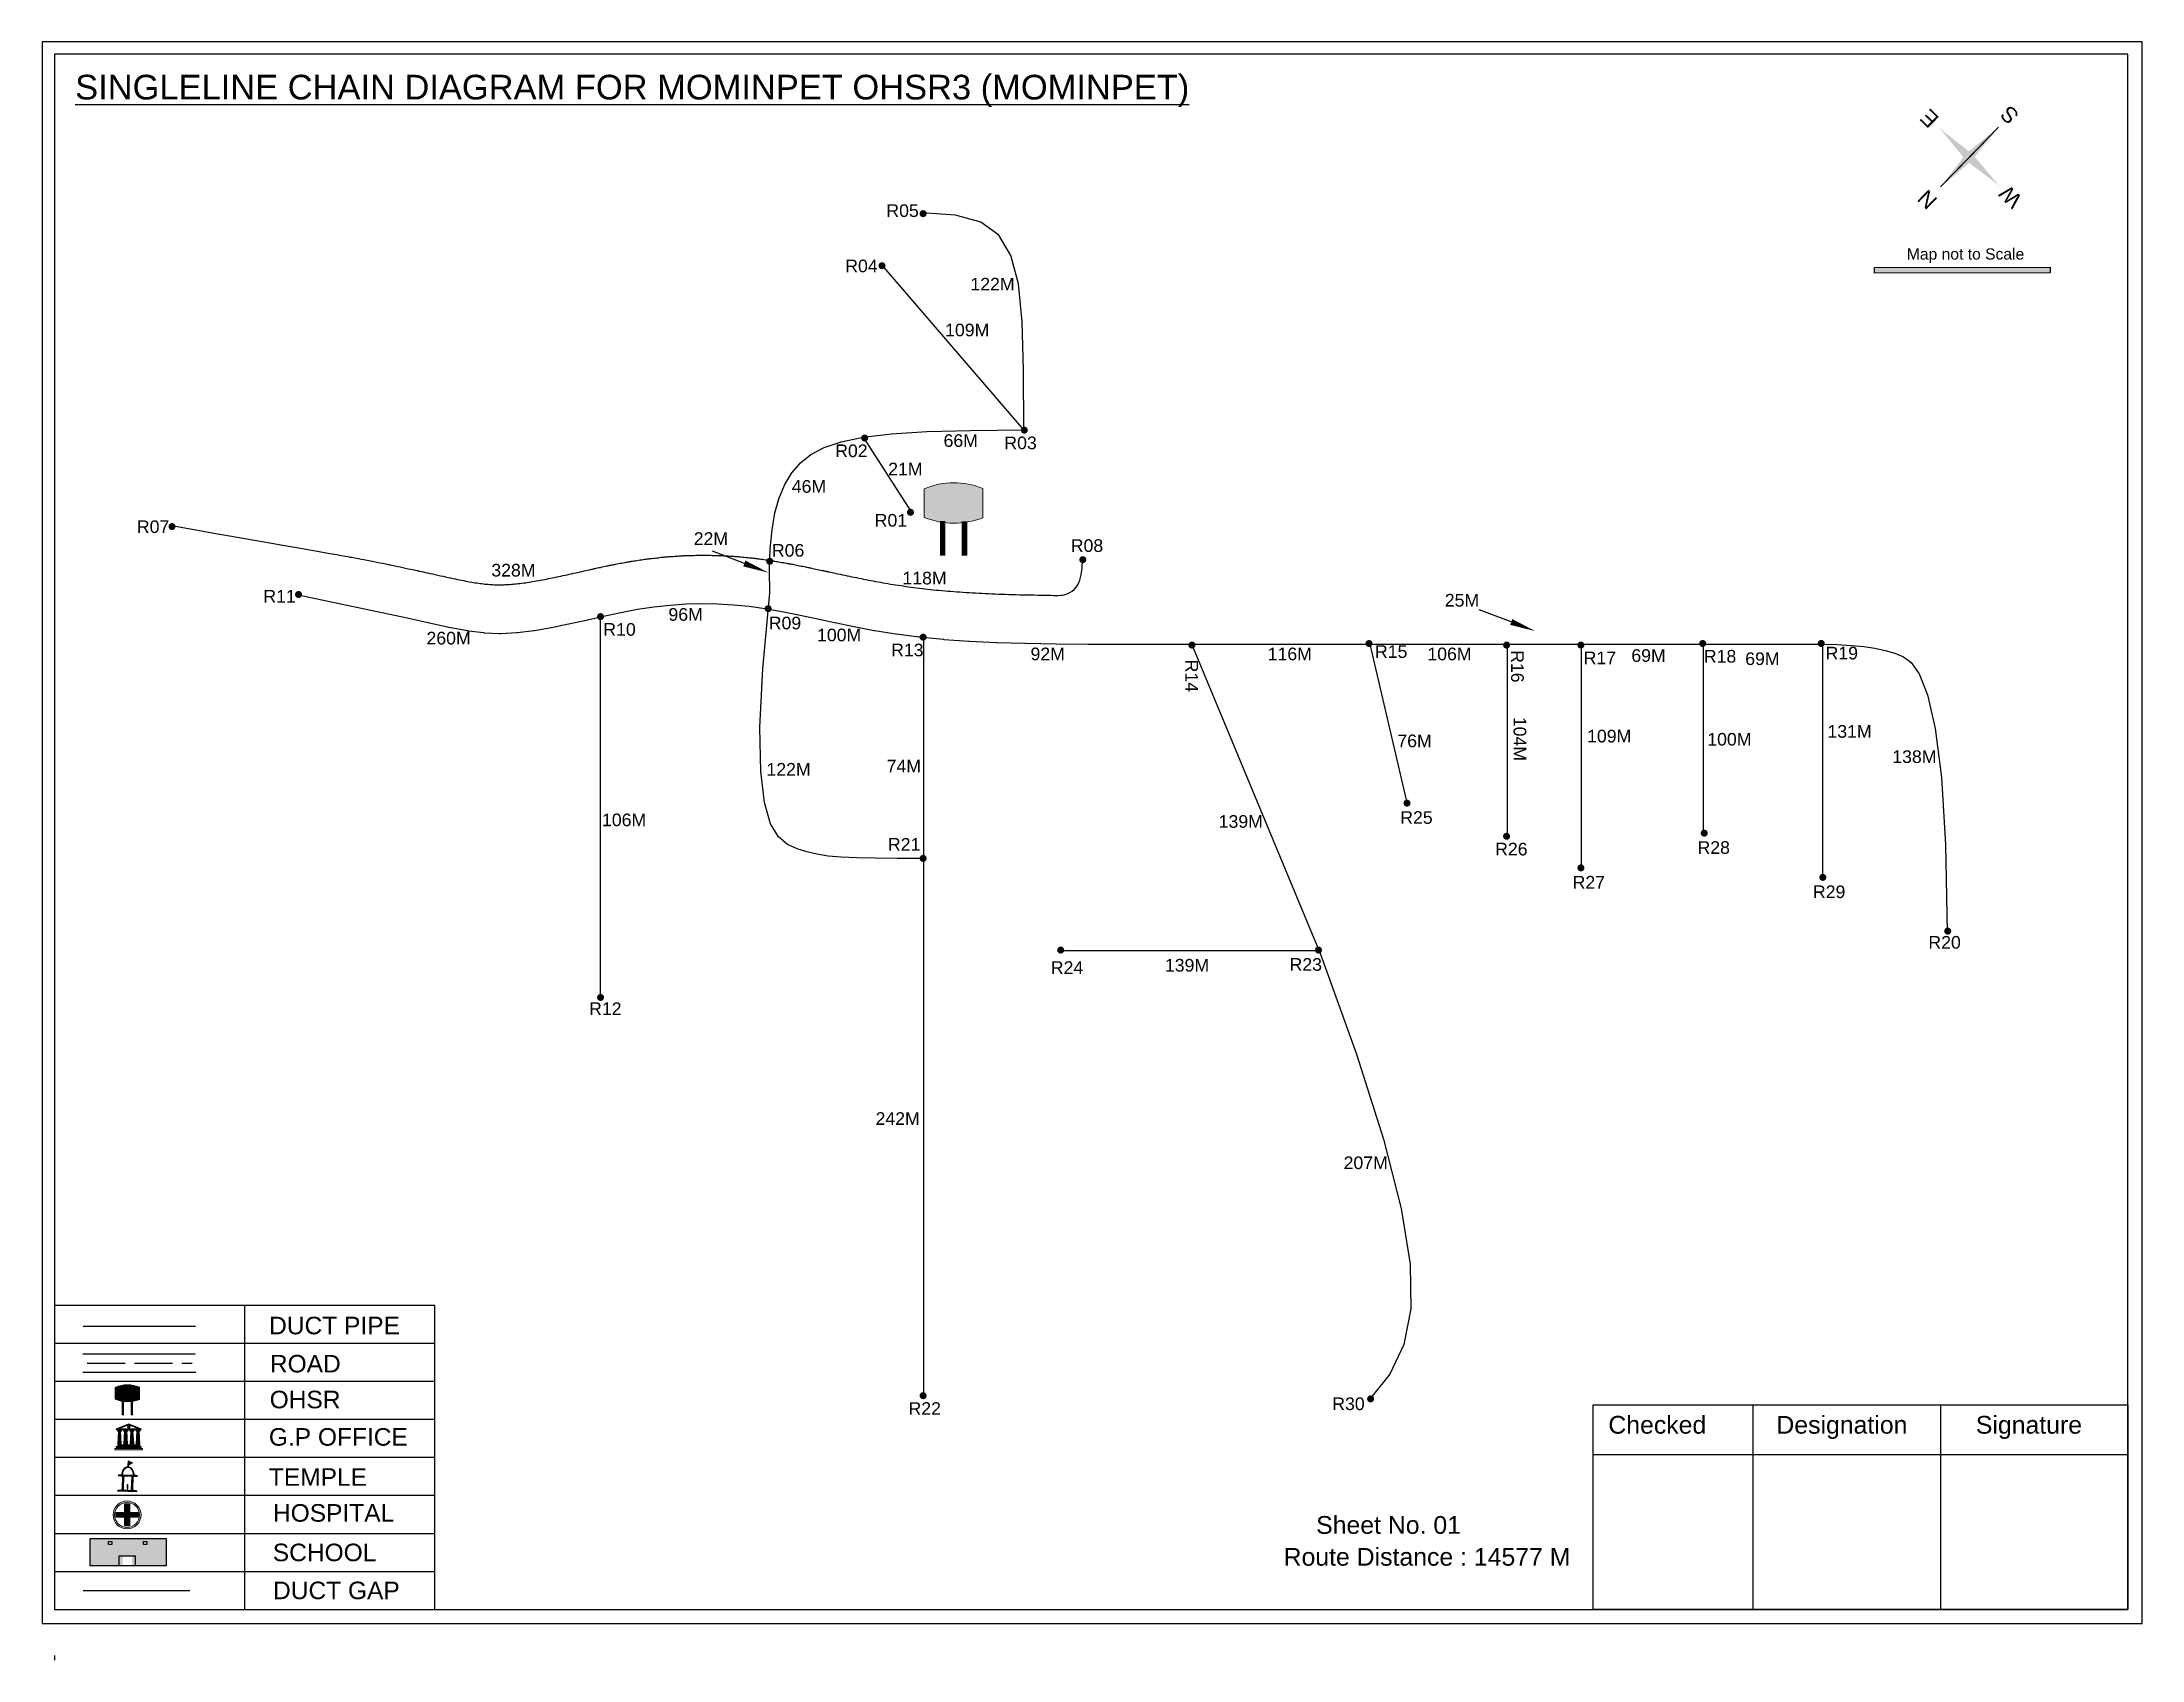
# Model space of a CAD drawing. Header units: inches. Extents: x 777 to 9331, y 1229 to 5049.
# Drawn here: x 1446 to 2110, y 3250 to 3762 of the extents above; entities that cross this region are included whole.
import ezdxf

# ---------------------------------------------------------------- set-up
doc = ezdxf.new("R2010")
doc.units = ezdxf.units.IN
doc.header["$MEASUREMENT"] = 0
doc.linetypes.add('ACAD_ISO02W100', pattern=[15, 12, -3])
doc.layers.add('LANDMARK', color=7, linetype='Continuous')
doc.layers.add('OHT', color=7, linetype='Continuous')
doc.styles.get("Standard").update_dxf_attribs({"font": 'arial.ttf'})

msp = doc.modelspace()

# ---------------------------------------------------------------- texts
at = {"color": 242, "true_color": 0xcd2027}
msp.add_text('%%USINGLELINE CHAIN DIAGRAM FOR MOMINPET OHSR3 (MOMINPET)', height=7.8, dxfattribs=at).set_placement((1456.72, 3743.76))
for s, height, rotation, p in [('E', 4.95, 136.00631, (2046.44, 3737.89)), ('S', 4.95, 136.00631, (2071.76, 3739.02)), ('N', 4.95, 136.00631, (2045.92, 3712.13)), ('W', 4.95, 136.00631, (2072.77, 3712.47)), ('R14', 4, 270, (1807.8, 3566.51)), ('R16', 4, 270, (1910.8, 3569.51)), ('104M', 4, 270, (1911.56, 3548.42))]:
    msp.add_text(s, height=height, rotation=rotation).set_placement(p)
for s, height, p in [('R05', 4, (1713.24, 3706.58)), ('R04', 4, (1700.24, 3689.08)), ('Map not to Scale', 3.5424, (2035.92, 3693.1)), ('122M', 4, (1739.82, 3683.32)), ('109M', 4, (1731.82, 3668.82)), ('R02', 4, (1697.05, 3630.6)), ('66M', 4, (1731.32, 3633.82)), ('R03', 4, (1750.55, 3633.1)), ('21M', 4, (1713.82, 3624.82)), ('46M', 4, (1683.32, 3619.32)), ('R01', 4, (1709.55, 3608.6)), ('R07', 4, (1476.24, 3606.58)), ('22M', 4, (1652.32, 3602.82)), ('R06', 4, (1677.05, 3599.1)), ('R08', 4, (1771.55, 3600.6)), ('328M', 4, (1588.32, 3592.82)), ('118M', 4, (1718.32, 3590.32)), ('R11', 4, (1516.24, 3584.58)), ('25M', 4, (1889.82, 3583.32)), ('96M', 4, (1644.32, 3578.82)), ('R09', 4, (1676.05, 3576.1)), ('260M', 4, (1567.82, 3571.32)), ('R10', 4, (1623.74, 3574.08)), ('100M', 4, (1691.32, 3572.32)), ('R13', 4, (1714.74, 3567.58)), ('92M', 4, (1758.82, 3566.32)), ('116M', 4, (1833.82, 3566.32)), ('R15', 4, (1867.74, 3567.08)), ('106M', 4, (1884.32, 3566.32)), ('R17', 4, (1933.74, 3565.08)), ('69M', 4, (1948.82, 3565.82)), ('R18', 4, (1971.74, 3565.58)), ('69M', 4, (1984.82, 3564.82)), ('R19', 4, (2010.24, 3566.58)), ('76M', 4, (1874.82, 3538.82)), ('109M', 4, (1934.82, 3540.32)), ('100M', 4, (1972.82, 3539.32)), ('131M', 4, (2010.82, 3541.82)), ('122M', 4, (1675.32, 3529.82)), ('74M', 4, (1713.32, 3530.82)), ('138M', 4, (2031.32, 3533.82)), ('106M', 4, (1623.32, 3513.82)), ('139M', 4, (1818.32, 3513.32)), ('R25', 4, (1875.74, 3514.57)), ('R21', 4, (1713.74, 3506.08)), ('R26', 4, (1905.74, 3504.58)), ('R28', 4, (1969.74, 3505.07)), ('R27', 4, (1930.24, 3494.08)), ('R29', 4, (2006.24, 3491.07)), ('R20', 4, (2042.74, 3475.08)), ('R24', 4, (1765.24, 3467.08)), ('139M', 4, (1801.32, 3467.82)), ('R23', 4, (1840.74, 3468.08)), ('R12', 4, (1619.24, 3454.08)), ('242M', 4, (1709.82, 3419.32)), ('207M', 4, (1857.82, 3405.32)), ('DUCT PIPE', 5.551, (1518.06, 3353.06)), ('ROAD ', 5.551, (1518.3, 3340.99)), ('OHSR', 5.551, (1518.23, 3329.65)), ('R22', 4, (1720.24, 3327.58)), ('R30', 4, (1854.24, 3329.08)), ('Checked', 5.616, (1941.54, 3321.62)), ('Designation', 5.616, (1994.68, 3321.62)), ('Signature', 5.616, (2057.75, 3321.62)), ('G.P OFFICE', 5.551, (1517.98, 3317.82)), ('TEMPLE', 5.551, (1517.97, 3305.13)), ('HOSPITAL', 5.551, (1519.27, 3293.77)), ('Sheet No. 01', 5.616, (1849.14, 3289.93)), ('SCHOOL', 5.551, (1519.22, 3281.27)), ('Route Distance : 14577 M', 5.616, (1838.85, 3279.85)), ('DUCT GAP', 5.551, (1519.3, 3269.25))]:
    msp.add_text(s, height=height).set_placement(p)

# ---------------------------------------------------------------- blocks, each defined once
blk = doc.blocks.new('OHT')
at = {"linetype": 'Continuous', "lineweight": 0, "true_color": 0x0ffffc}
blk.add_hatch(color=4, dxfattribs=at).paths.add_polyline_path([(0.012, 1), (0, 1, 0.101323), (-0.4, 0.916), (-0.4, 0.525, 0.194075), (0.399, 0.521), (0.399, 0.921, 0.097877)])
at = {"color": 4, "linetype": 'Continuous', "lineweight": 0, "true_color": 0x0ffffc, "flags": 128}
for points in [[(-0.4, 0.525), (-0.4, 0.916)], [(0.399, 0.521), (0.399, 0.921)]]:
    blk.add_lwpolyline(points, dxfattribs=at)
at = {"color": 4, "linetype": 'Continuous', "lineweight": 0, "true_color": 0x0ffffc, "const_width": 0.075, "flags": 128}
for points in [[(-0.15, 0), (-0.15, 0.475)], [(0.15, 0), (0.15, 0.473)]]:
    blk.add_lwpolyline(points, dxfattribs=at)
at = {"color": 4, "linetype": 'Continuous', "lineweight": 0, "true_color": 0x0ffffc}
for centre, radius, start, end in [((0.006, -0.019), 1.019, 67.3109, 113.4711), ((0.004, 1.513), 1.068, 247.7682, 291.7007)]:
    blk.add_arc(centre, radius, start, end, dxfattribs=at)
blk = doc.blocks.new('Government_Office')
at = {"linetype": 'Continuous', "lineweight": 0, "true_color": 0xff0000}
h = blk.add_hatch(color=1, dxfattribs=at)
h.paths.add_polyline_path([(0.44, 0.72), (0.45, 0.75), (0, 0.93), (-0.45, 0.75), (-0.44, 0.72)])
h.paths.add_polyline_path([(0.355, 0.75), (-0.355, 0.75), (0, 0.9)], flags=16)
h.paths.add_polyline_path([(0, 0.778, -1), (0, 0.872, -1)], flags=0)
h = blk.add_hatch(color=1, dxfattribs=at)
edge = h.paths.add_edge_path()
edge.add_arc((0, 0.825), 0.0467, 90, 270)
edge.add_arc((0, 0.825), 0.0467, 270, 450)
for points in [[(-0.5, 0.05), (0.5, 0.05), (0.5, 0), (-0.5, 0)], [(-0.45, 0.075), (-0.45, 0.12), (0.45, 0.12), (0.45, 0.075)], [(-0.4, 0.14), (-0.4, 0.18), (0.4, 0.18), (0.4, 0.14)]]:
    blk.add_hatch(color=1, dxfattribs=at).paths.add_polyline_path(points)
h = blk.add_hatch(color=1, dxfattribs=at)
edge = h.paths.add_edge_path()
edge.add_line((-0.27, 0.195), (-0.295, 0.675))
edge.add_line((-0.295, 0.675), (-0.29, 0.675))
edge.add_arc((-0.278, 0.688), 0.0176, 225.30401, 441.56588)
edge.add_line((-0.275, 0.705), (-0.395, 0.705))
edge.add_arc((-0.392, 0.688), 0.0176, 98.43412, 314.69599)
edge.add_line((-0.38, 0.675), (-0.375, 0.675))
edge.add_line((-0.375, 0.675), (-0.4, 0.195))
edge.add_line((-0.4, 0.195), (-0.27, 0.195))
h = blk.add_hatch(color=1, dxfattribs=at)
edge = h.paths.add_edge_path()
edge.add_line((-0.047, 0.195), (-0.072, 0.675))
edge.add_line((-0.072, 0.675), (-0.067, 0.675))
edge.add_arc((-0.054, 0.688), 0.0176, 225.30401, 441.56588)
edge.add_line((-0.052, 0.705), (-0.172, 0.705))
edge.add_arc((-0.169, 0.688), 0.0176, 98.43412, 314.69599)
edge.add_line((-0.157, 0.675), (-0.152, 0.675))
edge.add_line((-0.152, 0.675), (-0.177, 0.195))
edge.add_line((-0.177, 0.195), (-0.047, 0.195))
h = blk.add_hatch(color=1, dxfattribs=at)
edge = h.paths.add_edge_path()
edge.add_line((0.177, 0.195), (0.152, 0.675))
edge.add_line((0.152, 0.675), (0.157, 0.675))
edge.add_arc((0.169, 0.688), 0.0176, 225.30401, 441.56588)
edge.add_line((0.172, 0.705), (0.052, 0.705))
edge.add_arc((0.054, 0.688), 0.0176, 98.43412, 314.69599)
edge.add_line((0.067, 0.675), (0.072, 0.675))
edge.add_line((0.072, 0.675), (0.047, 0.195))
edge.add_line((0.047, 0.195), (0.177, 0.195))
h = blk.add_hatch(color=1, dxfattribs=at)
edge = h.paths.add_edge_path()
edge.add_line((0.4, 0.195), (0.375, 0.675))
edge.add_line((0.375, 0.675), (0.38, 0.675))
edge.add_arc((0.392, 0.688), 0.0176, 225.30401, 441.56588)
edge.add_line((0.395, 0.705), (0.275, 0.705))
edge.add_arc((0.278, 0.688), 0.0176, 98.43412, 314.69599)
edge.add_line((0.29, 0.675), (0.295, 0.675))
edge.add_line((0.295, 0.675), (0.27, 0.195))
edge.add_line((0.27, 0.195), (0.4, 0.195))
at = {"color": 1, "linetype": 'Continuous', "lineweight": 0, "true_color": 0xff0000, "flags": 128}
for points in [[(-0.45, 0.75), (-0.44, 0.72), (0.44, 0.72), (0.45, 0.75), (0, 0.93)], [(-0.355, 0.75), (0.355, 0.75), (0, 0.9)], [(-0.5, 0.05), (0.5, 0.05), (0.5, 0), (-0.5, 0)], [(-0.45, 0.075), (-0.45, 0.12), (0.45, 0.12), (0.45, 0.075)], [(-0.4, 0.14), (-0.4, 0.18), (0.4, 0.18), (0.4, 0.14)]]:
    blk.add_lwpolyline(points, close=True, dxfattribs=at)
for points in [[(0, 0.872, 1), (0, 0.778, 1)], [(-0.27, 0.195), (-0.295, 0.675), (-0.29, 0.675, 1.379694), (-0.275, 0.705), (-0.395, 0.705, 1.379694), (-0.38, 0.675), (-0.375, 0.675), (-0.4, 0.195)], [(-0.047, 0.195), (-0.072, 0.675), (-0.067, 0.675, 1.379694), (-0.052, 0.705), (-0.172, 0.705, 1.379694), (-0.157, 0.675), (-0.152, 0.675), (-0.177, 0.195)], [(0.177, 0.195), (0.152, 0.675), (0.157, 0.675, 1.379694), (0.172, 0.705), (0.052, 0.705, 1.379694), (0.067, 0.675), (0.072, 0.675), (0.047, 0.195)], [(0.4, 0.195), (0.375, 0.675), (0.38, 0.675, 1.379694), (0.395, 0.705), (0.275, 0.705, 1.379694), (0.29, 0.675), (0.295, 0.675), (0.27, 0.195)]]:
    blk.add_lwpolyline(points, format="xyb", close=True, dxfattribs=at)
blk = doc.blocks.new('Temple')
at = {"linetype": 'Continuous', "lineweight": 0, "true_color": 0xff0000}
h = blk.add_hatch(color=1, dxfattribs=at)
edge = h.paths.add_edge_path()
edge.add_line((0.175, 0.49), (0.225, 0.49))
edge.add_line((0.225, 0.49), (0.225, 0.497))
edge.add_line((0.225, 0.497), (0.307, 0.497))
edge.add_line((0.307, 0.497), (0.307, 0.533))
edge.add_line((0.307, 0.533), (0.257, 0.533))
edge.add_line((0.257, 0.533), (0.257, 0.54))
edge.add_line((0.257, 0.54), (0.2, 0.54))
edge.add_spline(control_points=[(0.2, 0.54), (0.2, 0.589), (0.19, 0.638), (0.142, 0.743), (0.092, 0.79), (0.027, 0.805), (0.02, 0.806), (0.012, 0.806)], knot_values=[4.712389, 4.712389, 4.712389, 4.712389, 5.278166, 5.278166, 6.117402, 6.117402, 6.223801, 6.223801, 6.223801, 6.223801], degree=3, periodic=0)
edge.add_line((0.012, 0.806), (0.012, 0.79))
edge.add_line((0.012, 0.79), (-0.012, 0.79))
edge.add_line((-0.012, 0.79), (-0.012, 0.806))
edge.add_spline(control_points=[(-0.012, 0.806), (-0.055, 0.802), (-0.096, 0.781), (-0.171, 0.699), (-0.197, 0.628), (-0.2, 0.55), (-0.2, 0.545), (-0.2, 0.54)], knot_values=[6.343965, 6.343965, 6.343965, 6.343965, 6.956638, 6.956638, 7.795874, 7.795874, 7.853982, 7.853982, 7.853982, 7.853982], degree=3, periodic=0)
edge.add_line((-0.2, 0.54), (-0.257, 0.54))
edge.add_line((-0.257, 0.54), (-0.257, 0.533))
edge.add_line((-0.257, 0.533), (-0.307, 0.533))
edge.add_line((-0.307, 0.533), (-0.307, 0.497))
edge.add_line((-0.307, 0.497), (-0.225, 0.497))
edge.add_line((-0.225, 0.497), (-0.225, 0.49))
edge.add_line((-0.225, 0.49), (-0.175, 0.49))
edge.add_line((-0.175, 0.49), (-0.175, 0.07))
edge.add_arc((-0.205, 0.07), 0.03, -90, 0, ccw=False)
edge.add_line((-0.205, 0.04), (-0.257, 0.04))
edge.add_line((-0.257, 0.04), (-0.257, 0.033))
edge.add_line((-0.257, 0.033), (-0.307, 0.033))
edge.add_line((-0.307, 0.033), (-0.307, 0))
edge.add_line((-0.307, 0), (0.307, 0))
edge.add_line((0.307, 0), (0.307, 0.033))
edge.add_line((0.307, 0.033), (0.257, 0.033))
edge.add_line((0.257, 0.033), (0.257, 0.04))
edge.add_line((0.257, 0.04), (0.205, 0.04))
edge.add_arc((0.205, 0.07), 0.03, 180, 270, ccw=False)
edge.add_line((0.175, 0.07), (0.175, 0.49))
h.paths.add_polyline_path([(0.125, 0.07, -0.414214), (0.095, 0.04), (0.05, 0.04), (0.05, 0.033), (-0.05, 0.033), (-0.05, 0.04), (-0.095, 0.04, -0.414214), (-0.125, 0.07), (-0.125, 0.497), (0.125, 0.497)], flags=16)
edge = h.paths.add_edge_path(flags=16)
edge.add_ellipse((0, 0.54), major_axis=(0, 0.242), ratio=0.722808, start_angle=270, end_angle=450, ccw=False)
edge.add_line((0.175, 0.54), (-0.175, 0.54))
h.paths.add_polyline_path([(0.012, 0.23), (0.012, 0.07), (-0.012, 0.07), (-0.012, 0.23)], flags=0)
h = blk.add_hatch(color=1, dxfattribs=at)
edge = h.paths.add_edge_path()
edge.add_line((0.012, 0.857), (0, 0.85))
edge.add_line((0, 0.85), (-0.003, 0.925))
edge.add_line((-0.003, 0.925), (-0.012, 0.925))
edge.add_line((-0.012, 0.925), (-0.012, 0.806))
edge.add_spline(control_points=[(-0.012, 0.806), (-0.004, 0.807), (0.004, 0.807), (0.012, 0.806)], knot_values=[6.223801, 6.223801, 6.223801, 6.223801, 6.343965, 6.343965, 6.343965, 6.343965], degree=3, periodic=0)
edge.add_line((0.012, 0.806), (0.012, 0.857))
h = blk.add_hatch(color=1, dxfattribs=at)
edge = h.paths.add_edge_path()
edge.add_line((0.012, 0.79), (0.012, 0.806))
edge.add_spline(control_points=[(0.012, 0.806), (0.004, 0.807), (-0.004, 0.807), (-0.012, 0.806)], knot_values=[6.223801, 6.223801, 6.223801, 6.223801, 6.343965, 6.343965, 6.343965, 6.343965], degree=3, periodic=0)
edge.add_line((-0.012, 0.806), (-0.012, 0.79))
edge.add_line((-0.012, 0.79), (0.012, 0.79))
at = {"linetype": 'Continuous', "lineweight": 0, "true_color": 0xe66000}
blk.add_hatch(color=32, dxfattribs=at).paths.add_polyline_path([(-0.006, 1), (0.147, 0.931), (0, 0.85)])
at = {"color": 1, "linetype": 'Continuous', "lineweight": 0, "true_color": 0xff0000, "flags": 128}
for points in [[(0.012, 0.925), (-0.012, 0.925), (-0.012, 0.79), (0.012, 0.79)], [(0.012, 0.23), (-0.012, 0.23), (-0.012, 0.07), (0.012, 0.07)]]:
    blk.add_lwpolyline(points, close=True, dxfattribs=at)
at = {"color": 32, "linetype": 'Continuous', "lineweight": 0, "true_color": 0xe66000, "flags": 128}
blk.add_lwpolyline([(-0.006, 1), (0.147, 0.931), (0, 0.85), (-0.006, 1)], dxfattribs=at)
at = {"color": 1, "linetype": 'Continuous', "lineweight": 0, "true_color": 0xff0000, "flags": 128}
blk.add_lwpolyline([(0.2, 0.54), (0.257, 0.54), (0.257, 0.533), (0.307, 0.533), (0.307, 0.497), (0.225, 0.497), (0.225, 0.49), (0.175, 0.49), (0.175, 0.07, 0.414214), (0.205, 0.04), (0.257, 0.04), (0.257, 0.033), (0.307, 0.033), (0.307, 0), (-0.307, 0), (-0.307, 0.033), (-0.257, 0.033), (-0.257, 0.04), (-0.205, 0.04, 0.414214), (-0.175, 0.07), (-0.175, 0.49), (-0.225, 0.49), (-0.225, 0.497), (-0.307, 0.497), (-0.307, 0.533), (-0.257, 0.533), (-0.257, 0.54), (-0.2, 0.54)], format="xyb", dxfattribs=at)
blk.add_lwpolyline([(-0.175, 0.54), (0.175, 0.54)], dxfattribs=at)
blk.add_lwpolyline([(0.125, 0.497), (0.125, 0.07, -0.414214), (0.095, 0.04), (0.05, 0.04), (0.05, 0.033), (-0.05, 0.033), (-0.05, 0.04), (-0.095, 0.04, -0.414214), (-0.125, 0.07), (-0.125, 0.497)], format="xyb", close=True, dxfattribs=at)
at = {"color": 1, "linetype": 'Continuous', "lineweight": 0, "true_color": 0xff0000}
blk.add_ellipse((0, 0.54), major_axis=(0, 0.242), ratio=0.722808, start_param=4.712389, end_param=7.853982, dxfattribs=at)
blk.add_open_spline([(0.2, 0.54), (0.2, 0.589), (0.19, 0.638), (0.142, 0.743), (0.092, 0.79), (-0.023, 0.816), (-0.085, 0.794), (-0.171, 0.699), (-0.197, 0.628), (-0.2, 0.55), (-0.2, 0.545), (-0.2, 0.54)], degree=3, knots=[4.712389, 4.712389, 4.712389, 4.712389, 5.278166, 5.278166, 6.117402, 6.117402, 6.956638, 6.956638, 7.795874, 7.795874, 7.853982, 7.853982, 7.853982, 7.853982], dxfattribs=at)
blk = doc.blocks.new('*U14')
at = {"color": 0, "linetype": 'ACAD_ISO02W100', "transparency": 16777216}
blk.add_line((-16.47, 0), (16.78, 0), dxfattribs=at)
blk = doc.blocks.new('Hospital')
at = {"linetype": 'Continuous', "lineweight": 0, "true_color": 0x000000}
h = blk.add_hatch(color=18, dxfattribs=at)
h.paths.add_polyline_path([(-0.5, 0, 1), (0.5, 0, 1)])
h.paths.add_polyline_path([(0.446, 0, -1), (-0.446, 0, -1)], flags=16)
at = {"linetype": 'Continuous', "true_color": 0xff0000}
blk.add_hatch(color=1, dxfattribs=at).paths.add_polyline_path([(-0.394, 0.08), (-0.08, 0.08), (-0.08, 0.394), (0.08, 0.394), (0.08, 0.08), (0.394, 0.08), (0.394, -0.08), (0.08, -0.08), (0.08, -0.394), (-0.08, -0.394), (-0.08, -0.08), (-0.394, -0.08)])
at = {"color": 1, "linetype": 'Continuous', "true_color": 0xff0000, "flags": 128}
blk.add_lwpolyline([(-0.394, 0.08), (-0.08, 0.08), (-0.08, 0.394), (0.08, 0.394), (0.08, 0.08), (0.394, 0.08), (0.394, -0.08), (0.08, -0.08), (0.08, -0.394), (-0.08, -0.394), (-0.08, -0.08), (-0.394, -0.08)], close=True, dxfattribs=at)
at = {"color": 18, "linetype": 'Continuous', "lineweight": 0, "true_color": 0x000000}
for radius in [0.5, 0.446]:
    blk.add_circle((0, 0), radius, dxfattribs=at)

# ---------------------------------------------------------------- hatches: boundary and pattern name
at = {"ltscale": 0.5}
h = msp.add_hatch(color=5, dxfattribs=at)
h.dxf.hatch_style = 1
h.paths.add_polyline_path([(1725.98, 3707.63, 1), (1723.74, 3707.63, 1)])
h = msp.add_hatch(color=5, dxfattribs=at)
h.dxf.hatch_style = 1
h.paths.add_polyline_path([(1712.98, 3691.13, 1), (1710.74, 3691.13, 1)])
at = {"true_color": 0x0093dd}
h = msp.add_hatch(color=142, dxfattribs=at)
h.dxf.hatch_style = 1
h.paths.add_polyline_path([(2025.74, 3690.6), (2025.75, 3688.75), (2081.25, 3688.88), (2081.25, 3690.72)])
at = {"ltscale": 0.5}
h = msp.add_hatch(color=5, dxfattribs=at)
h.dxf.hatch_style = 1
h.paths.add_polyline_path([(1757.98, 3639.13, 1), (1755.74, 3639.13, 1)])
h = msp.add_hatch(color=5, dxfattribs=at)
h.dxf.hatch_style = 1
h.paths.add_polyline_path([(1707.48, 3636.63, 1), (1705.24, 3636.63, 1)])
h = msp.add_hatch(color=5, dxfattribs=at)
h.dxf.hatch_style = 1
h.paths.add_polyline_path([(1721.98, 3613.13, 1), (1719.74, 3613.13, 1)])
h = msp.add_hatch(color=5, dxfattribs=at)
h.dxf.hatch_style = 1
h.paths.add_polyline_path([(1488.48, 3608.63, 1), (1486.24, 3608.63, 1)])
h = msp.add_hatch(color=5, dxfattribs=at)
h.dxf.hatch_style = 1
h.paths.add_polyline_path([(1776.48, 3598.13, 1), (1774.24, 3598.13, 1)])
h = msp.add_hatch(color=5, dxfattribs=at)
h.dxf.hatch_style = 1
h.paths.add_polyline_path([(1677.48, 3597.63, 1), (1675.24, 3597.63, 1)])
h = msp.add_hatch(color=5, dxfattribs=at)
h.dxf.hatch_style = 1
h.paths.add_polyline_path([(1528.48, 3587.13, 1), (1526.24, 3587.13, 1)])
h = msp.add_hatch(color=5, dxfattribs=at)
h.dxf.hatch_style = 1
h.paths.add_polyline_path([(1623.98, 3580.13, 1), (1621.74, 3580.13, 1)])
h = msp.add_hatch(color=5, dxfattribs=at)
h.dxf.hatch_style = 1
h.paths.add_polyline_path([(1676.98, 3582.63, 1), (1674.74, 3582.63, 1)])
h = msp.add_hatch(color=5, dxfattribs=at)
h.dxf.hatch_style = 1
h.paths.add_polyline_path([(1725.98, 3573.63, 1), (1723.74, 3573.63, 1)])
h = msp.add_hatch(color=5, dxfattribs=at)
h.dxf.hatch_style = 1
h.paths.add_polyline_path([(1866.98, 3571.63, 1), (1864.74, 3571.63, 1)])
h = msp.add_hatch(color=5, dxfattribs=at)
h.dxf.hatch_style = 1
h.paths.add_polyline_path([(1972.48, 3571.63, 1), (1970.24, 3571.63, 1)])
h = msp.add_hatch(color=5, dxfattribs=at)
h.dxf.hatch_style = 1
h.paths.add_polyline_path([(2009.98, 3571.63, 1), (2007.74, 3571.63, 1)])
h = msp.add_hatch(color=5, dxfattribs=at)
h.dxf.hatch_style = 1
h.paths.add_polyline_path([(1810.98, 3571.13, 1), (1808.74, 3571.13, 1)])
h = msp.add_hatch(color=5, dxfattribs=at)
h.dxf.hatch_style = 1
h.paths.add_polyline_path([(1910.48, 3571.13, 1), (1908.24, 3571.13, 1)])
h = msp.add_hatch(color=5, dxfattribs=at)
h.dxf.hatch_style = 1
h.paths.add_polyline_path([(1933.98, 3571.13, 1), (1931.74, 3571.13, 1)])
h = msp.add_hatch(color=5, dxfattribs=at)
h.dxf.hatch_style = 1
h.paths.add_polyline_path([(1878.98, 3521.12, 1), (1876.74, 3521.12, 1)])
h = msp.add_hatch(color=5, dxfattribs=at)
h.dxf.hatch_style = 1
h.paths.add_polyline_path([(1910.48, 3510.63, 1), (1908.24, 3510.63, 1)])
h = msp.add_hatch(color=5, dxfattribs=at)
h.dxf.hatch_style = 1
h.paths.add_polyline_path([(1972.98, 3511.62, 1), (1970.74, 3511.62, 1)])
h = msp.add_hatch(color=5, dxfattribs=at)
h.dxf.hatch_style = 1
h.paths.add_polyline_path([(1725.98, 3503.63, 1), (1723.74, 3503.63, 1)])
h = msp.add_hatch(color=5, dxfattribs=at)
h.dxf.hatch_style = 1
h.paths.add_polyline_path([(1933.98, 3500.63, 1), (1931.74, 3500.63, 1)])
h = msp.add_hatch(color=5, dxfattribs=at)
h.dxf.hatch_style = 1
h.paths.add_polyline_path([(2010.48, 3497.62, 1), (2008.24, 3497.62, 1)])
h = msp.add_hatch(color=5, dxfattribs=at)
h.dxf.hatch_style = 1
h.paths.add_polyline_path([(2049.98, 3480.63, 1), (2047.74, 3480.63, 1)])
h = msp.add_hatch(color=5, dxfattribs=at)
h.dxf.hatch_style = 1
h.paths.add_polyline_path([(1769.48, 3474.63, 1), (1767.24, 3474.63, 1)])
h = msp.add_hatch(color=5, dxfattribs=at)
h.dxf.hatch_style = 1
h.paths.add_polyline_path([(1850.98, 3474.63, 1), (1848.74, 3474.63, 1)])
h = msp.add_hatch(color=5, dxfattribs=at)
h.dxf.hatch_style = 1
h.paths.add_polyline_path([(1623.98, 3459.63, 1), (1621.74, 3459.63, 1)])
h = msp.add_hatch(color=5, dxfattribs=at)
h.dxf.hatch_style = 1
h.paths.add_polyline_path([(1725.98, 3333.63, 1), (1723.74, 3333.63, 1)])
h = msp.add_hatch(color=5, dxfattribs=at)
h.dxf.hatch_style = 1
h.paths.add_polyline_path([(1867.48, 3332.63, 1), (1865.24, 3332.63, 1)])
at = {"true_color": 0xc8c92d}
h = msp.add_hatch(color=52, dxfattribs=at)
h.dxf.hatch_style = 1
h.paths.add_polyline_path([(1466.28, 3288.42), (1461.51, 3288.42), (1461.51, 3279.84), (1466.28, 3279.84)])
h.paths.add_polyline_path([(1485.49, 3288.42), (1480.73, 3288.42), (1480.73, 3279.84), (1485.49, 3279.84)])
at = {"true_color": 0x22346e}
h = msp.add_hatch(color=159, dxfattribs=at)
h.dxf.hatch_style = 1
h.paths.add_polyline_path([(1480.73, 3288.42), (1466.28, 3288.42), (1466.28, 3279.84), (1471.7, 3279.84), (1471.7, 3282.65), (1474.68, 3282.65), (1474.68, 3279.84), (1480.73, 3279.84)])
h.paths.add_polyline_path([(1468.34, 3286.51), (1467.28, 3286.51), (1467.28, 3287.48), (1468.34, 3287.48)], flags=16)
h.paths.add_polyline_path([(1478.3, 3286.51), (1478.3, 3287.48), (1479.36, 3287.48), (1479.36, 3286.51)], flags=16)

# ---------------------------------------------------------------- linework, layer by layer
for p, q in [((2064.87, 3734.99), (2046.6, 3716.06)), ((2046.6, 3716.06), (2064.87, 3734.99)), ((2064.87, 3734.99), (2046.6, 3716.06)), ((2055.75, 3725.54), (2064.87, 3734.99)), ((1668.34, 3596.94), (1658.24, 3600.8)), ((1910.84, 3578.44), (1900.74, 3582.3)), ((1510.3, 3362.22), (1510.3, 3266)), ((1570.44, 3350.19), (1450.16, 3350.19)), ((1459.17, 3346.87), (1494.66, 3346.87)), ((1459.17, 3341.06), (1494.84, 3341.06)), ((1570.44, 3338.17), (1450.16, 3338.17)), ((1570.44, 3326.14), (1450.16, 3326.14)), ((1570.44, 3314.11), (1450.16, 3314.11)), ((1570.44, 3302.08), (1450.16, 3302.08)), ((1450.16, 3290.06), (1570.44, 3290.06)), ((1450.16, 3278.03), (1570.44, 3278.03)), ((1450.16, 3251.47), (1450.16, 3250.54)), ((1450.16, 3250.54), (1450.16, 3250))]:
    msp.add_line(p, q)
at = {"color": 1}
msp.add_line((2046.6, 3716.06), (2055.74, 3725.53), dxfattribs=at)
at = {"color": 5}
for p, q in [((1756.7, 3639.19), (1711.91, 3691.31)), ((1705.95, 3636.88), (1721.24, 3613.01)), ((1622.73, 3580.04), (1622.73, 3459.57)), ((1724.99, 3573.56), (1724.99, 3333.77)), ((1850.11, 3474.44), (1809.81, 3571.42)), ((1866.16, 3571.42), (1877.95, 3520.79)), ((1909.52, 3571.42), (1909.52, 3510.36)), ((1932.96, 3571.42), (1932.96, 3500.55)), ((1971.54, 3571.42), (1971.54, 3511)), ((2009.22, 3571.37), (2009.22, 3497.5)), ((1768.16, 3474.44), (1850.11, 3474.44))]:
    msp.add_line(p, q, dxfattribs=at)
at = {"color": 242, "true_color": 0xcd2027}
for p, q in [((1987.24, 3330.72), (1987.24, 3265.95)), ((2046.59, 3330.72), (2046.59, 3265.95)), ((1936.7, 3315.03), (2105.8, 3315.03))]:
    msp.add_line(p, q, dxfattribs=at)
for points in [[(1446.24, 3761.94), (1446.24, 3261.51), (2110.29, 3261.51), (2110.29, 3761.94)], [(1450.16, 3758.11), (1450.16, 3266), (2105.8, 3266), (2105.8, 3758.11)], [(1450.16, 3266), (1570.44, 3266), (1570.44, 3362.22), (1450.16, 3362.22), (1450.16, 3266.94)], [(1485.55, 3288.42), (1485.55, 3279.84), (1461.51, 3279.84), (1461.51, 3288.42)], [(1468.34, 3287.48), (1468.34, 3286.51), (1467.28, 3286.51), (1467.28, 3287.48)], [(1478.3, 3286.51), (1478.3, 3287.48), (1479.36, 3287.48), (1479.36, 3286.51)]]:
    msp.add_lwpolyline(points, close=True)
at = {"color": 5}
for points in [[(1756.7, 3639.19), (1756.64, 3658.14), (1756.18, 3673.42), (1754.97, 3685.4), (1752.63, 3694.42), (1748.78, 3700.82), (1743.06, 3704.96), (1735.1, 3707.19), (1724.51, 3707.86)], [(1676.41, 3587.61), (1676.31, 3594.95), (1676.52, 3601.6), (1677.08, 3607.6), (1678.01, 3612.97), (1679.35, 3617.73), (1681.11, 3621.93), (1683.35, 3625.6), (1686.07, 3628.75), (1689.38, 3631.43), (1693.56, 3633.66), (1698.96, 3635.46), (1705.95, 3636.88), (1714.86, 3637.93), (1726.06, 3638.65), (1739.89, 3639.06), (1756.7, 3639.19)], [(1487.24, 3608.93), (1501.88, 3606.35), (1513.48, 3604.31), (1522.42, 3602.73), (1529.1, 3601.56), (1533.89, 3600.71), (1537.21, 3600.13), (1539.42, 3599.74), (1540.93, 3599.47), (1542.07, 3599.27), (1542.96, 3599.11), (1543.65, 3598.99), (1544.21, 3598.89), (1544.69, 3598.8), (1545.16, 3598.71), (1545.69, 3598.61), (1546.32, 3598.48), (1547.11, 3598.33), (1548.03, 3598.15), (1549.03, 3597.95), (1550.08, 3597.75), (1551.12, 3597.55), (1552.12, 3597.35), (1553.04, 3597.17), (1553.83, 3597.02), (1554.45, 3596.89), (1554.95, 3596.8), (1555.35, 3596.72), (1555.7, 3596.65), (1556.03, 3596.58), (1556.38, 3596.5), (1556.8, 3596.42), (1557.31, 3596.31), (1557.96, 3596.17), (1558.71, 3596.01), (1559.53, 3595.84), (1560.38, 3595.66), (1561.23, 3595.47), (1562.05, 3595.3), (1562.79, 3595.14), (1563.43, 3595.01), (1563.94, 3594.9), (1564.35, 3594.81), (1564.67, 3594.74), (1564.95, 3594.68), (1565.22, 3594.62), (1565.5, 3594.56), (1565.84, 3594.49), (1566.25, 3594.39), (1566.78, 3594.28), (1567.4, 3594.14), (1568.1, 3593.98), (1568.87, 3593.81), (1569.68, 3593.63), (1570.52, 3593.45), (1571.37, 3593.26), (1572.22, 3593.07), (1573.05, 3592.89), (1573.86, 3592.71), (1574.64, 3592.54), (1575.41, 3592.38), (1576.15, 3592.22), (1576.88, 3592.06), (1577.58, 3591.92), (1578.27, 3591.78), (1578.94, 3591.64), (1579.59, 3591.51), (1580.22, 3591.39), (1580.84, 3591.27), (1581.44, 3591.16), (1582.03, 3591.06), (1582.61, 3590.96), (1583.17, 3590.87), (1583.72, 3590.78), (1584.25, 3590.7), (1584.78, 3590.63), (1585.3, 3590.56), (1585.81, 3590.5), (1586.31, 3590.45), (1586.8, 3590.4), (1587.29, 3590.35), (1587.78, 3590.31), (1588.26, 3590.28), (1588.74, 3590.25), (1589.22, 3590.23), (1589.69, 3590.22), (1590.17, 3590.21), (1590.65, 3590.2), (1591.14, 3590.2), (1591.63, 3590.21), (1592.12, 3590.22), (1592.62, 3590.24), (1593.12, 3590.26), (1593.63, 3590.29), (1594.15, 3590.33), (1594.67, 3590.36), (1595.2, 3590.41), (1595.73, 3590.46), (1596.28, 3590.51), (1596.83, 3590.57), (1597.38, 3590.64), (1597.94, 3590.71), (1598.51, 3590.79), (1599.09, 3590.86), (1599.67, 3590.95), (1600.25, 3591.04), (1600.84, 3591.13), (1601.44, 3591.23), (1602.04, 3591.33), (1602.65, 3591.44), (1603.27, 3591.54), (1603.88, 3591.66), (1604.51, 3591.77), (1605.13, 3591.89), (1605.77, 3592.02), (1606.4, 3592.14), (1607.04, 3592.27), (1607.69, 3592.4), (1608.34, 3592.54), (1608.99, 3592.68), (1609.65, 3592.81), (1610.31, 3592.96), (1610.97, 3593.1), (1611.64, 3593.25), (1612.31, 3593.39), (1612.98, 3593.54), (1613.65, 3593.69), (1614.33, 3593.84), (1615.01, 3593.99), (1615.69, 3594.14), (1616.36, 3594.29), (1617.01, 3594.44), (1617.63, 3594.58), (1618.21, 3594.71), (1618.74, 3594.83), (1619.2, 3594.93), (1619.59, 3595.02), (1619.9, 3595.09), (1620.15, 3595.14), (1620.36, 3595.19), (1620.54, 3595.23), (1620.73, 3595.27), (1620.94, 3595.32), (1621.18, 3595.37), (1621.5, 3595.44), (1621.89, 3595.52), (1622.34, 3595.62), (1622.84, 3595.72), (1623.35, 3595.83), (1623.87, 3595.95), (1624.37, 3596.05), (1624.83, 3596.15), (1625.23, 3596.24), (1625.55, 3596.3), (1625.81, 3596.36), (1626.03, 3596.4), (1626.23, 3596.44), (1626.42, 3596.48), (1626.64, 3596.53), (1626.9, 3596.58), (1627.22, 3596.64), (1627.61, 3596.71), (1628.07, 3596.8), (1628.56, 3596.89), (1629.08, 3596.99), (1629.6, 3597.09), (1630.1, 3597.18), (1630.56, 3597.27), (1630.96, 3597.34), (1631.29, 3597.4), (1631.56, 3597.45), (1631.79, 3597.5), (1631.99, 3597.53), (1632.2, 3597.57), (1632.43, 3597.6), (1632.69, 3597.64), (1633.01, 3597.69), (1633.41, 3597.75), (1633.86, 3597.82), (1634.36, 3597.9), (1634.87, 3597.97), (1635.38, 3598.05), (1635.88, 3598.13), (1636.33, 3598.2), (1636.73, 3598.26), (1637.06, 3598.3), (1637.32, 3598.34), (1637.55, 3598.38), (1637.76, 3598.4), (1637.97, 3598.43), (1638.2, 3598.46), (1638.46, 3598.49), (1638.78, 3598.52), (1639.18, 3598.57), (1639.63, 3598.62), (1640.11, 3598.67), (1640.62, 3598.73), (1641.13, 3598.78), (1641.62, 3598.84), (1642.07, 3598.89), (1642.46, 3598.93), (1642.78, 3598.96), (1643.05, 3598.99), (1643.27, 3599.02), (1643.48, 3599.03), (1643.69, 3599.05), (1643.92, 3599.07), (1644.18, 3599.09), (1644.5, 3599.11), (1644.89, 3599.14), (1645.34, 3599.17), (1645.82, 3599.2), (1646.32, 3599.24), (1646.82, 3599.27), (1647.31, 3599.3), (1647.75, 3599.33), (1648.14, 3599.36), (1648.46, 3599.38), (1648.73, 3599.4), (1648.95, 3599.41), (1649.16, 3599.42), (1649.37, 3599.43), (1649.59, 3599.44), (1649.86, 3599.45), (1650.17, 3599.46), (1650.56, 3599.47), (1651, 3599.48), (1651.49, 3599.49), (1651.98, 3599.5), (1652.48, 3599.52), (1652.96, 3599.53), (1653.41, 3599.54), (1653.79, 3599.55), (1654.11, 3599.56), (1654.38, 3599.56), (1654.6, 3599.57), (1654.81, 3599.57), (1655.01, 3599.57), (1655.24, 3599.57), (1655.5, 3599.56), (1655.82, 3599.56), (1656.2, 3599.55), (1656.65, 3599.54), (1657.13, 3599.54), (1657.62, 3599.53), (1658.12, 3599.52), (1658.6, 3599.51), (1659.04, 3599.5), (1659.43, 3599.5), (1659.74, 3599.49), (1660.01, 3599.49), (1660.23, 3599.48), (1660.44, 3599.47), (1660.64, 3599.46), (1660.87, 3599.45), (1661.13, 3599.44), (1661.44, 3599.42), (1661.83, 3599.4), (1662.27, 3599.37), (1662.75, 3599.34), (1663.25, 3599.32), (1663.75, 3599.29), (1664.23, 3599.26), (1664.67, 3599.23), (1665.05, 3599.21), (1665.37, 3599.19), (1665.63, 3599.17), (1665.85, 3599.16), (1666.06, 3599.14), (1666.26, 3599.12), (1666.49, 3599.1), (1666.75, 3599.08), (1667.07, 3599.05), (1667.45, 3599.01), (1667.9, 3598.97), (1668.38, 3598.92), (1668.88, 3598.87), (1669.38, 3598.82), (1669.86, 3598.77), (1670.3, 3598.73), (1670.68, 3598.69), (1671, 3598.65), (1671.26, 3598.63), (1671.48, 3598.6), (1671.69, 3598.58), (1671.89, 3598.55), (1672.12, 3598.53), (1672.38, 3598.49), (1672.7, 3598.45), (1673.09, 3598.39), (1673.53, 3598.33), (1674.02, 3598.26), (1674.52, 3598.19), (1675.02, 3598.12), (1675.5, 3598.06), (1675.95, 3597.99), (1676.33, 3597.94), (1676.65, 3597.89), (1676.91, 3597.86), (1677.13, 3597.83), (1677.33, 3597.79), (1677.53, 3597.76), (1677.76, 3597.72), (1678.02, 3597.68), (1678.34, 3597.62), (1678.73, 3597.56), (1679.18, 3597.48), (1679.67, 3597.39), (1680.17, 3597.3), (1680.68, 3597.21), (1681.16, 3597.13), (1681.61, 3597.05), (1681.99, 3596.98), (1682.31, 3596.93), (1682.56, 3596.88), (1682.77, 3596.84), (1682.97, 3596.81), (1683.16, 3596.77), (1683.38, 3596.73), (1683.64, 3596.68), (1683.96, 3596.61), (1684.35, 3596.53), (1684.8, 3596.44), (1685.3, 3596.34), (1685.81, 3596.24), (1686.32, 3596.14), (1686.81, 3596.04), (1687.26, 3595.95), (1687.65, 3595.87), (1687.96, 3595.81), (1688.21, 3595.76), (1688.41, 3595.72), (1688.6, 3595.68), (1688.79, 3595.64), (1689, 3595.59), (1689.25, 3595.54), (1689.57, 3595.47), (1689.97, 3595.39), (1690.43, 3595.29), (1690.94, 3595.18), (1691.46, 3595.07), (1691.98, 3594.96), (1692.48, 3594.85), (1692.94, 3594.75), (1693.33, 3594.67), (1693.64, 3594.6), (1693.89, 3594.55), (1694.09, 3594.51), (1694.27, 3594.47), (1694.46, 3594.43), (1694.66, 3594.38), (1694.92, 3594.33), (1695.24, 3594.26), (1695.64, 3594.17), (1696.12, 3594.07), (1696.68, 3593.95), (1697.28, 3593.82), (1697.94, 3593.68), (1698.63, 3593.53), (1699.34, 3593.38), (1700.07, 3593.23), (1700.8, 3593.07), (1701.54, 3592.92), (1702.28, 3592.77), (1703.02, 3592.61), (1703.76, 3592.46), (1704.51, 3592.31), (1705.26, 3592.16), (1706.01, 3592.01), (1706.77, 3591.86), (1707.53, 3591.71), (1708.29, 3591.57), (1709.06, 3591.42), (1709.83, 3591.28), (1710.61, 3591.14), (1711.39, 3591), (1712.17, 3590.86), (1712.96, 3590.72), (1713.75, 3590.59), (1714.55, 3590.45), (1715.35, 3590.32), (1716.16, 3590.19), (1716.97, 3590.06), (1717.79, 3589.94), (1718.61, 3589.82), (1719.44, 3589.7), (1720.28, 3589.58), (1721.12, 3589.46), (1721.96, 3589.35), (1722.81, 3589.24), (1723.67, 3589.13), (1724.54, 3589.03), (1725.41, 3588.93), (1726.29, 3588.83), (1727.17, 3588.73), (1728.07, 3588.64), (1728.97, 3588.55), (1729.88, 3588.46), (1730.79, 3588.38), (1731.72, 3588.3), (1732.65, 3588.22), (1733.59, 3588.14), (1734.54, 3588.07), (1735.5, 3588), (1736.46, 3587.93), (1737.44, 3587.86), (1738.42, 3587.8), (1739.41, 3587.74), (1740.41, 3587.68), (1741.42, 3587.62), (1742.44, 3587.56), (1743.47, 3587.51), (1744.5, 3587.46), (1745.55, 3587.41), (1746.6, 3587.37), (1747.67, 3587.33), (1748.74, 3587.28), (1749.82, 3587.24), (1750.91, 3587.21), (1752.01, 3587.17), (1753.12, 3587.14), (1754.24, 3587.1), (1755.37, 3587.07), (1756.51, 3587.04), (1757.66, 3587.02), (1758.82, 3586.99), (1759.97, 3586.97), (1761.11, 3586.95), (1762.22, 3586.92), (1763.29, 3586.91), (1764.3, 3586.89), (1765.25, 3586.87), (1766.12, 3586.86), (1766.9, 3586.85), (1767.61, 3586.86), (1768.26, 3586.88), (1768.87, 3586.94), (1769.46, 3587.05), (1770.05, 3587.21), (1770.64, 3587.44), (1771.27, 3587.74), (1771.94, 3588.14), (1772.62, 3588.68), (1773.29, 3589.41), (1773.9, 3590.41), (1774.44, 3591.7), (1774.86, 3593.37), (1775.14, 3595.45), (1775.24, 3598.01)], [(1724.99, 3503.65), (1716.67, 3503.65), (1709.7, 3503.7), (1703.86, 3503.81), (1698.98, 3504.02), (1694.85, 3504.38), (1691.28, 3504.92), (1688.06, 3505.66), (1685.01, 3506.65), (1681.99, 3508.04), (1679.13, 3510.45), (1676.62, 3514.62), (1674.68, 3521.28), (1673.49, 3531.17), (1673.25, 3545.03), (1674.16, 3563.6), (1676.41, 3587.61)], [(1850.11, 3474.44), (1861.86, 3441.71), (1870.45, 3414.77), (1876.07, 3392.86), (1878.89, 3375.23), (1879.11, 3361.13), (1876.9, 3349.79), (1872.46, 3340.47), (1865.98, 3332.39)]]:
    msp.add_lwpolyline(points, dxfattribs=at)
at = {"color": 142, "true_color": 0x0093dd}
msp.add_lwpolyline([(2081.26, 3688.88), (2025.75, 3688.75), (2025.74, 3690.6), (2081.25, 3690.72), (2081.25, 3688.88)], dxfattribs=at)
at = {"color": 5}
msp.add_lwpolyline([(1527.24, 3587.06), (1561.73, 3579.73), (1569.16, 3578.07, 0.00123), (1569.18, 3578.07), (1575.36, 3576.73, 0.007156), (1575.5, 3576.7), (1580.78, 3575.71, 0.014878), (1581.08, 3575.66), (1585.86, 3575.06, 0.021624), (1586.3, 3575.02), (1590.95, 3574.84, 0.022812), (1591.42, 3574.84), (1596.28, 3575.09, 0.017487), (1596.63, 3575.12), (1601.71, 3575.74, 0.012186), (1601.96, 3575.78), (1607.21, 3576.69, 0.007828), (1607.37, 3576.72), (1612.76, 3577.82, 0.004092), (1612.84, 3577.84), (1618.32, 3579.05, 0.000702), (1618.33, 3579.05), (1623.82, 3580.29), (1629.25, 3581.45), (1634.56, 3582.45), (1639.75, 3583.24), (1644.84, 3583.8), (1649.88, 3584.14), (1654.88, 3584.27), (1659.86, 3584.19), (1664.85, 3583.9), (1669.87, 3583.39), (1674.95, 3582.69), (1680.14, 3581.78), (1685.49, 3580.7), (1691.06, 3579.51), (1696.86, 3578.26, 0.002146), (1696.91, 3578.25), (1702.97, 3577, 0.004326), (1703.06, 3576.98), (1709.42, 3575.78, 0.00616), (1709.54, 3575.76), (1716.25, 3574.67, 0.007641), (1716.4, 3574.64), (1723.5, 3573.71, 0.008337), (1723.67, 3573.69), (1731.21, 3572.95, 0.007135), (1731.36, 3572.94), (1739.37, 3572.38, 0.005636), (1739.49, 3572.37), (1748.01, 3571.98, 0.004312), (1748.1, 3571.97), (1757.17, 3571.7, 0.00316), (1757.24, 3571.7), (1766.88, 3571.54, 0.002169), (1766.93, 3571.54), (1777.19, 3571.46, 0.001324), (1777.22, 3571.46), (1788.12, 3571.43, 0.000608), (1788.13, 3571.43), (1799.72, 3571.42), (1812, 3571.42), (1824.85, 3571.42), (1838.16, 3571.42), (1851.79, 3571.42), (1865.61, 3571.42), (1879.48, 3571.42), (1893.29, 3571.42), (1906.88, 3571.42), (1920.15, 3571.42), (1932.99, 3571.42), (1945.29, 3571.42), (1956.96, 3571.42), (1967.91, 3571.42), (1978.04, 3571.42), (1987.25, 3571.42), (1995.44, 3571.42), (2002.54, 3571.42), (2008.64, 3571.37), (2013.88, 3571.26), (2018.38, 3571.04), (2022.3, 3570.68), (2025.79, 3570.16), (2029.03, 3569.45), (2032.12, 3568.52), (2034.86, 3567.38), (2037.25, 3565.58), (2039.79, 3562.04), (2042.46, 3555.41), (2044.91, 3544.72), (2046.88, 3529.19), (2048.17, 3508.04), (2048.64, 3480.38)], format="xyb", dxfattribs=at)
at = {"color": 242, "true_color": 0xcd2027}
msp.add_lwpolyline([(2105.8, 3265.95), (1936.7, 3265.95), (1936.7, 3330.72), (2105.8, 3330.72)], close=True, dxfattribs=at)
msp.add_lwpolyline([(1470.67, 3279.84), (1470.67, 3283.01), (1475.72, 3283.01), (1475.72, 3279.84)])
for points in [[(2056.63, 3726.47), (2054.67, 3724.44), (2046.27, 3734.66)], [(2056.63, 3726.47), (2054.67, 3724.44), (2046.27, 3734.66)], [(2056.68, 3724.63), (2054.65, 3726.59), (2064.87, 3734.99)], [(2056.68, 3724.63), (2054.65, 3726.59), (2064.87, 3734.99)], [(2056.63, 3726.47), (2054.67, 3724.44), (2065.2, 3716.39)], [(2056.63, 3726.47), (2054.67, 3724.44), (2065.2, 3716.39)], [(1668.69, 3597.86), (1667.99, 3596.01), (1676.02, 3594)], [(1911.19, 3579.36), (1910.49, 3577.51), (1918.52, 3575.5)]]:
    msp.add_solid(points)
at = {"color": 1}
msp.add_solid([(2056.68, 3724.63), (2054.65, 3726.59), (2046.6, 3716.06)], dxfattribs=at)
msp.add_solid([(2056.68, 3724.63), (2054.65, 3726.59), (2046.6, 3716.06)], dxfattribs=at)
at = {"layer": 'OHT', "color": 5}
msp.add_line((1459.3, 3355.67), (1494.79, 3355.67), dxfattribs=at)
at = {"layer": 'OHT', "color": 1}
msp.add_line((1459.3, 3272.01), (1493.02, 3272.01), dxfattribs=at)

# ---------------------------------------------------------------- block references
at = {"linetype": 'ACAD_ISO02W100'}
msp.add_blockref('*U14', (1476.96, 3343.96), dxfattribs=at)
at = {"layer": 'LANDMARK'}
for name, p, xscale, yscale, zscale in [('Government_Office', (1473.68, 3316.54), 8.755020913111178, 8.755020913111178, 8.755020913111178), ('Hospital', (1473.15, 3295.92), 8.829703578239085, 8.829703578239085, 8.829703578239085)]:
    msp.add_blockref(name, p, dxfattribs=dict(at, xscale=xscale, yscale=yscale, zscale=zscale))
at = {"layer": 'LANDMARK', "xscale": 9.762966276306745, "yscale": 9.762966276306745, "zscale": 9.762966276306745, "rotation": 358.3713438591284}
msp.add_blockref('Temple', (1473.24, 3303.3), dxfattribs=at)
at = {"layer": 'OHT', "color": 5, "xscale": 23.11072127339519, "yscale": 23.11072127339519, "zscale": 23.11072127339519}
msp.add_blockref('OHT', (1734.48, 3599.38), dxfattribs=at)
at = {"layer": 'OHT', "xscale": 9.629467197247994, "yscale": 9.629467197247994, "zscale": 9.629467197247994}
msp.add_blockref('OHT', (1473.22, 3327.45), dxfattribs=at)

msp.set_redraw_order([(e.dxf.handle, doc.entitydb.next_handle()) for e in msp.query("TEXT MTEXT ATTDEF DIMENSION ARC_DIMENSION")])  # texts and dimensions are drawn at this point

doc.saveas('drawing.dxf')
